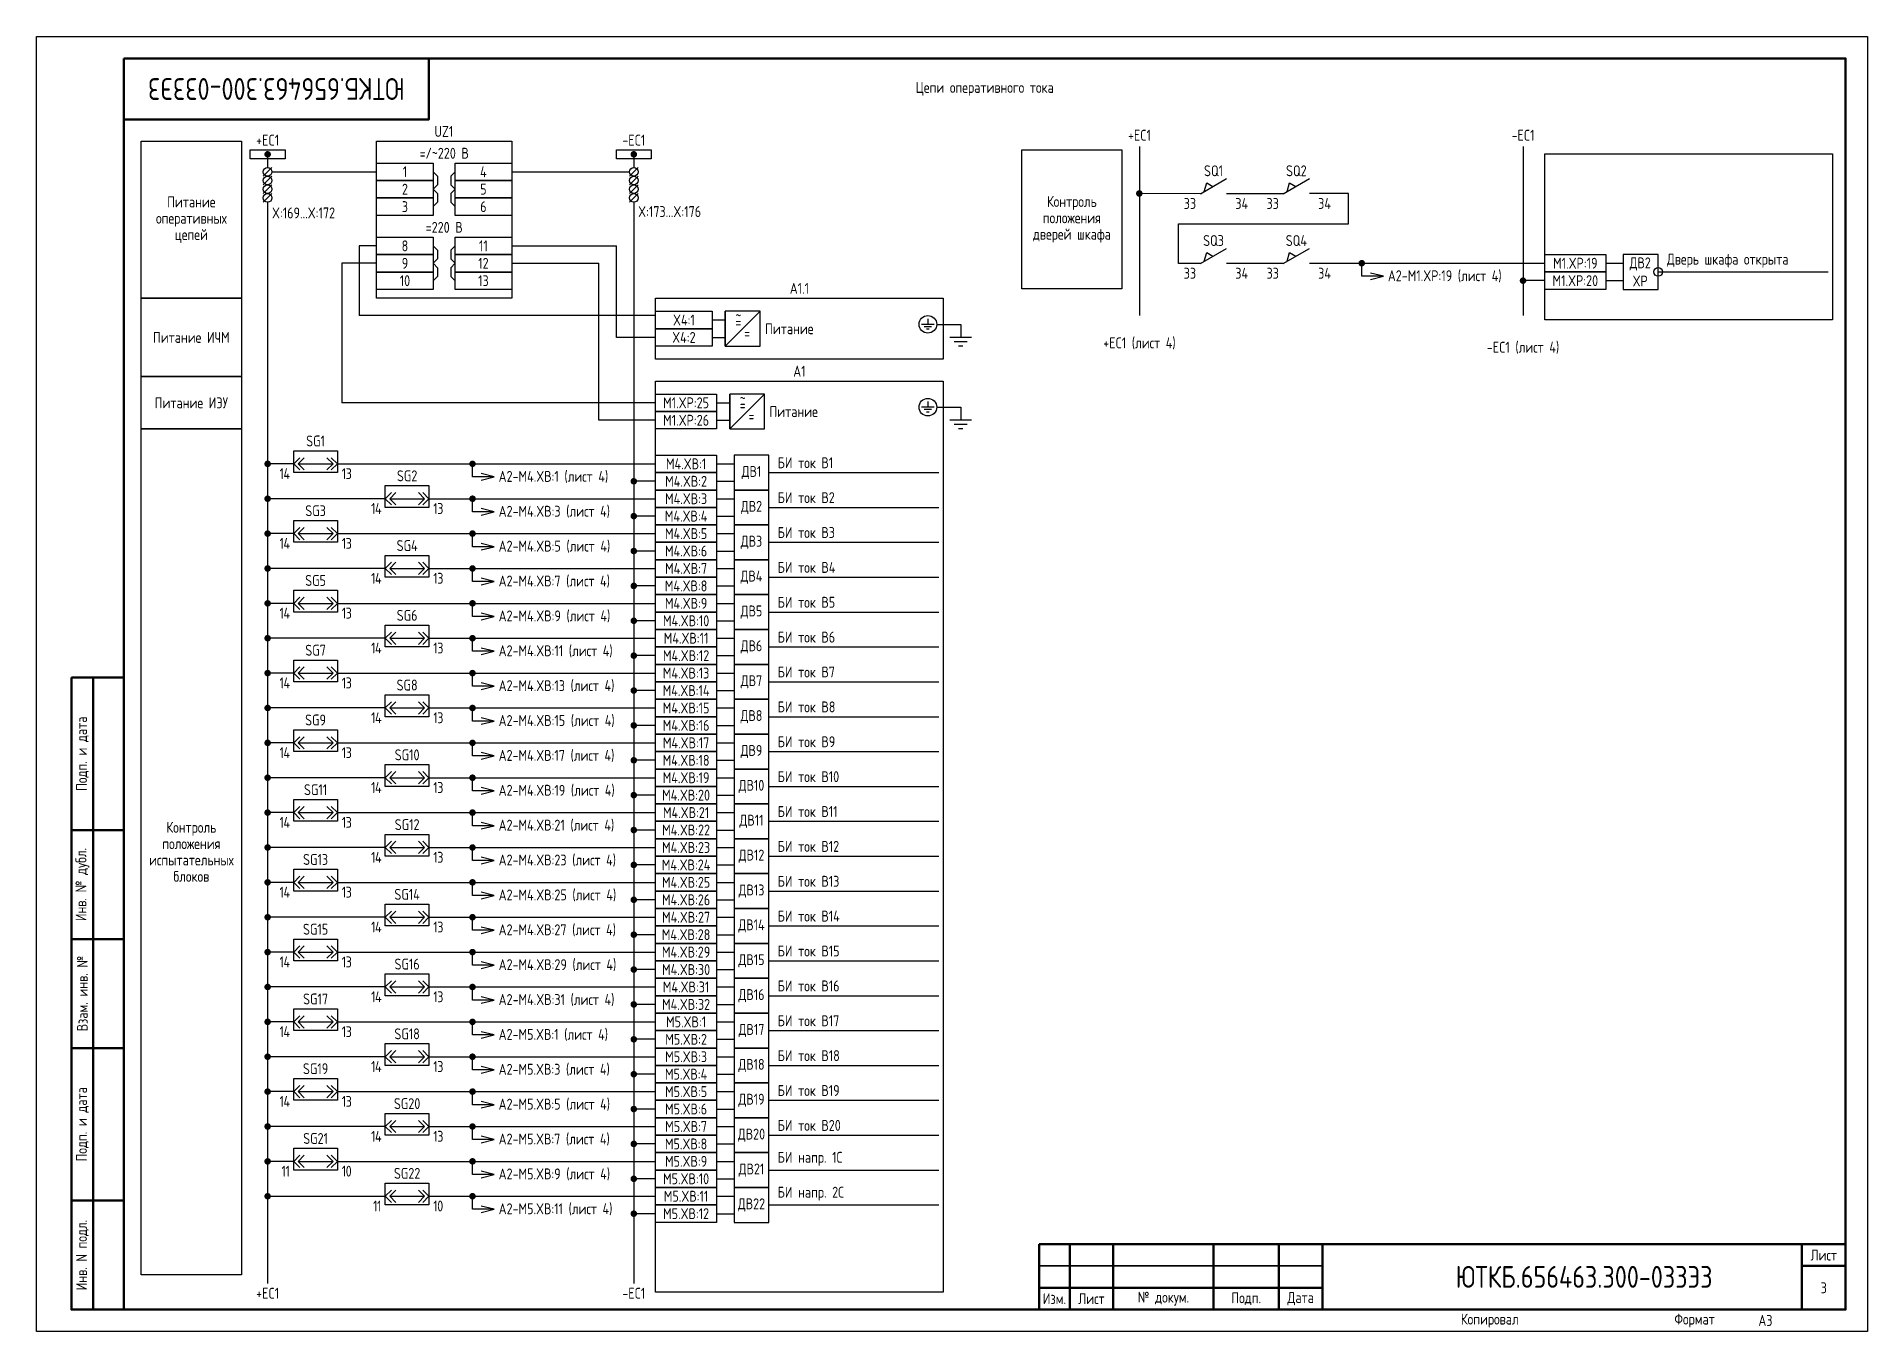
# Model space of a CAD drawing. Header units: millimetres. Extents: x -1050 to 7068, y 0 to 517.
# Drawn here: x 840.2 to 1260.2, y 0 to 297 of the extents above; entities that cross this region are included whole.
import ezdxf

# ---------------------------------------------------------------- set-up
doc = ezdxf.new("R2010")
doc.units = ezdxf.units.MM
doc.styles.add('Gost_type_A', font='GOST_A.TTF')

msp = doc.modelspace()

# ---------------------------------------------------------------- texts
at = {"insert": (895.19, 285), "char_height": 5, "width": 70, "attachment_point": 5, "rotation": 180, "style": 'Gost_type_A'}
msp.add_mtext('ЮТКБ.656463.300-033Э3', dxfattribs=at)
at = {"char_height": 2.5, "style": 'Gost_type_A'}
for s, insert, width, attachment_point, line_spacing_factor in [('Цепи оперативного тока', (1057.69, 285), 395, 5, 0.9), ('UZ1', (933.62, 274), 31, 8, 0.9), ('=/~220 В', (933.69, 269), 31, 8, 0.9), ('Контроль положения\\Pдверей шкафа', (1077.69, 255.09), 23, 5, 0.9), ('Питание оперативных цепей', (875.69, 255), 23, 5, 0.9), ('X:169...X:172', (894.19, 257.81), 16, 1, 0.9), ('X:173...X:176', (978.19, 258.12), 16, 1, 0.9), ('=220 В', (933.69, 252), 31, 8, 0.9), ('A2-M1.XP:19 (лист 4)', (1150.19, 242.02), 31, 4, 0.8), ('A1.1', (1015.19, 238), 66, 8, 0.9), ('Питание ИЧМ', (875.69, 228), 23, 5, 0.9), ('A1', (1015.19, 219), 66, 8, 0.9), ('Питание ИЭУ', (875.69, 213), 23, 5, 0.9), ('SG1', (904.19, 203), 10, 8, 0.9), ('{\\T0.9;14}', (898.19, 198), 5, 3, 0.9), ('{\\T0.9;13}', (910.19, 198), 5, 1, 0.9), ('SG2', (925.19, 195), 10, 8, 0.9), ('A2-M4.XВ:1 (лист 4)', (946.19, 196), 31, 4, 0.8), ('SG3', (904.19, 187), 10, 8, 0.9), ('SG3', (904.19, 187), 10, 8, 0.9), ('{\\T0.9;14}', (919.19, 190), 5, 3, 0.9), ('{\\T0.9;14}', (919.19, 190), 5, 3, 0.9), ('{\\T0.9;13}', (931.19, 190), 5, 1, 0.9), ('{\\T0.9;13}', (931.19, 190), 5, 1, 0.9), ('A2-M4.XВ:3 (лист 4)', (946.19, 188), 31, 4, 0.8), ('{\\T0.9;14}', (898.19, 182), 5, 3, 0.9), ('{\\T0.9;13}', (910.19, 182), 5, 1, 0.9), ('SG4', (925.19, 179), 10, 8, 0.9), ('A2-M4.XВ:5 (лист 4)', (946.19, 180), 31, 4, 0.8), ('SG5', (904.19, 171), 10, 8, 0.9), ('{\\T0.9;14}', (919.19, 174), 5, 3, 0.9), ('{\\T0.9;13}', (931.19, 174), 5, 1, 0.9), ('A2-M4.XВ:7 (лист 4)', (946.19, 172), 31, 4, 0.8), ('{\\T0.9;14}', (898.19, 166), 5, 3, 0.9), ('{\\T0.9;13}', (910.19, 166), 5, 1, 0.9), ('SG6', (925.19, 163), 10, 8, 0.9), ('A2-M4.XВ:9 (лист 4)', (946.19, 164), 31, 4, 0.8), ('SG7', (904.19, 155), 10, 8, 0.9), ('{\\T0.9;14}', (919.19, 158), 5, 3, 0.9), ('{\\T0.9;13}', (931.19, 158), 5, 1, 0.9), ('A2-M4.XВ:11 (лист 4)', (946.19, 156), 31, 4, 0.8), ('{\\T0.9;14}', (898.19, 150), 5, 3, 0.9), ('{\\T0.9;13}', (910.19, 150), 5, 1, 0.9), ('SG8', (925.19, 147), 10, 8, 0.9), ('A2-M4.XВ:13 (лист 4)', (946.19, 148), 31, 4, 0.8), ('SG9', (904.19, 139), 10, 8, 0.9), ('{\\T0.9;14}', (919.19, 142), 5, 3, 0.9), ('{\\T0.9;14}', (919.19, 142), 5, 3, 0.9), ('{\\T0.9;13}', (931.19, 142), 5, 1, 0.9), ('{\\T0.9;13}', (931.19, 142), 5, 1, 0.9), ('A2-M4.XВ:15 (лист 4)', (946.19, 140), 31, 4, 0.8), ('{\\T0.9;14}', (898.19, 134), 5, 3, 0.9), ('{\\T0.9;13}', (910.19, 134), 5, 1, 0.9), ('SG10', (925.19, 131), 10, 8, 0.9), ('A2-M4.XВ:17 (лист 4)', (946.19, 132), 31, 4, 0.8), ('{\\T0.9;14}', (919.19, 126), 5, 3, 0.9), ('{\\T0.9;13}', (931.19, 126), 5, 1, 0.9), ('SG11', (904.19, 123), 10, 8, 0.9), ('A2-M4.XВ:19 (лист 4)', (946.19, 124), 31, 4, 0.8), ('{\\T0.9;14}', (898.19, 118), 5, 3, 0.9), ('{\\T0.9;13}', (910.19, 118), 5, 1, 0.9), ('A2-M4.XВ:21 (лист 4)', (946.19, 116), 31, 4, 0.8), ('Контроль положения\\Pиспытательных блоков', (875.69, 110), 23, 5, 0.9), ('SG12', (925.19, 115), 10, 8, 0.9), ('SG13', (904.19, 107), 10, 8, 0.9), ('{\\T0.9;14}', (919.19, 110), 5, 3, 0.9), ('{\\T0.9;13}', (931.19, 110), 5, 1, 0.9), ('A2-M4.XВ:23 (лист 4)', (946.19, 108), 31, 4, 0.8), ('{\\T0.9;14}', (898.19, 102), 5, 3, 0.9), ('{\\T0.9;13}', (910.19, 102), 5, 1, 0.9), ('SG14', (925.19, 99), 10, 8, 0.9), ('A2-M4.XВ:25 (лист 4)', (946.19, 100), 31, 4, 0.8), ('SG15', (904.19, 91), 10, 8, 0.9), ('{\\T0.9;14}', (919.19, 94), 5, 3, 0.9), ('{\\T0.9;14}', (919.19, 94), 5, 3, 0.9), ('{\\T0.9;13}', (931.19, 94), 5, 1, 0.9), ('{\\T0.9;13}', (931.19, 94), 5, 1, 0.9), ('A2-M4.XВ:27 (лист 4)', (946.19, 92), 31, 4, 0.8), ('{\\T0.9;14}', (898.19, 86), 5, 3, 0.9), ('{\\T0.9;13}', (910.19, 86), 5, 1, 0.9), ('SG16', (925.19, 83), 10, 8, 0.9), ('A2-M4.XВ:29 (лист 4)', (946.19, 84), 31, 4, 0.8), ('SG17', (904.19, 75), 10, 8, 0.9), ('{\\T0.9;14}', (919.19, 78), 5, 3, 0.9), ('{\\T0.9;13}', (931.19, 78), 5, 1, 0.9), ('A2-M4.XВ:31 (лист 4)', (946.19, 76), 31, 4, 0.8), ('{\\T0.9;14}', (898.19, 70), 5, 3, 0.9), ('{\\T0.9;13}', (910.19, 70), 5, 1, 0.9), ('SG18', (925.19, 67), 10, 8, 0.9), ('A2-M5.XВ:1 (лист 4)', (946.19, 68), 31, 4, 0.8), ('SG19', (904.19, 59), 10, 8, 0.9), ('{\\T0.9;14}', (919.19, 62), 5, 3, 0.9), ('{\\T0.9;13}', (931.19, 62), 5, 1, 0.9), ('A2-M5.XВ:3 (лист 4)', (946.19, 60), 31, 4, 0.8), ('{\\T0.9;14}', (898.19, 54), 5, 3, 0.9), ('{\\T0.9;13}', (910.19, 54), 5, 1, 0.9), ('SG20', (925.19, 51), 10, 8, 0.9), ('A2-M5.XВ:5 (лист 4)', (946.19, 52), 31, 4, 0.8), ('SG21', (904.19, 43), 10, 8, 0.9), ('{\\T0.9;14}', (919.19, 46), 5, 3, 0.9), ('{\\T0.9;13}', (931.19, 46), 5, 1, 0.9), ('A2-M5.XВ:7 (лист 4)', (946.19, 44), 31, 4, 0.8), ('{\\T0.9;11}', (898.19, 38), 5, 3, 0.9), ('{\\T0.9;10}', (910.19, 38), 5, 1, 0.9), ('SG22', (925.19, 35), 10, 8, 0.9), ('A2-M5.XВ:9 (лист 4)', (946.19, 36), 31, 4, 0.8), ('{\\T0.9;11}', (919.19, 30), 5, 3, 0.9), ('{\\T0.9;10}', (931.19, 30), 5, 1, 0.9), ('A2-M5.XВ:11 (лист 4)', (946.19, 28), 31, 4, 0.8)]:
    msp.add_mtext(s, dxfattribs=dict(at, insert=insert, width=width, attachment_point=attachment_point, line_spacing_factor=line_spacing_factor))
at = {"style": 'Gost_type_A'}
for s, insert, char_height, width, attachment_point in [('+EC1', (893.19, 272), 2.5, 10, 8), ('-EC1', (977.19, 272), 2.5, 10, 8), ('+EC1 ', (1093.19, 273.13), 2.5, 20, 8), ('-EC1 ', (1181.19, 273.13), 2.5, 20, 8), ('1', (924.69, 266), 2.5, 13, 5), ('4', (942.69, 266), 2.5, 13, 5), ('SQ1', (1110.19, 264.97), 2.5, 10, 8), ('SQ2', (1129.19, 264.97), 2.5, 10, 8), ('2', (924.69, 262), 2.5, 13, 5), ('5', (942.69, 262), 2.5, 13, 5), ('3', (924.69, 258), 2.5, 13, 5), ('6', (942.69, 258), 2.5, 13, 5), ('33', (1106.19, 259.97), 2.5, 6, 3), ('34', (1115.19, 259.97), 2.5, 6, 1), ('33', (1125.19, 259.97), 2.5, 6, 3), ('34', (1134.19, 259.97), 2.5, 6, 1), ('8', (924.69, 249), 2.5, 13, 5), ('11', (942.69, 249), 2.5, 13, 5), ('SQ3', (1110.19, 248.97), 2.5, 10, 8), ('SQ4', (1129.19, 248.97), 2.5, 10, 8), ('9', (924.69, 245), 2.5, 13, 5), ('12', (942.69, 245), 2.5, 13, 5), ('33', (1106.19, 243.97), 2.5, 6, 3), ('34', (1115.19, 243.97), 2.5, 6, 1), ('33', (1125.19, 243.97), 2.5, 6, 3), ('34', (1134.19, 243.97), 2.5, 6, 1), ('M1.XP:19', (1193.19, 245.02), 2.5, 14, 5), ('ДВ2 XP', (1208.07, 243.02), 2.5, 7.7588, 5), ('Дверь шкафа открыта', (1214.19, 244.02), 2.5, 37, 7), ('10', (924.69, 241), 2.5, 13, 5), ('13', (942.69, 241), 2.5, 13, 5), ('M1.XP:20', (1193.19, 241.02), 2.5, 14, 5), ('X4:1', (988.69, 232), 2.5, 13, 5), ('~', (1001.19, 233.03), 2.5, 2.7, 5), ('=', (1001.19, 231.53), 2.5, 6, 5), ('Питание', (1012.86, 229.99), 2.5, 11.3452, 5), ('X4:2', (988.69, 228), 2.5, 13, 5), ('=', (1003.19, 229), 2.5, 6, 5), ('+EC1 (лист 4)', (1093.19, 228), 2.5, 20, 2), ('-EC1 (лист 4)', (1181.19, 227), 2.5, 20, 2), ('M1.XP:25', (989.19, 213), 2.5, 13.9956, 5), ('~', (1002.19, 214.03), 2.5, 2.7, 5), ('M1.XP:26', (989.19, 209), 2.5, 13.9956, 5), ('=', (1002.19, 212.53), 2.5, 6, 5), ('=', (1004.19, 210), 2.5, 6, 5), ('Питание', (1013.86, 210.99), 2.5, 11.3452, 5), ('M4.XВ:1', (989.19, 199), 2.5, 14, 5), ('ДВ1', (1004.19, 197), 2.5, 7.9998, 5), ('БИ ток В1', (1010.19, 198), 2.5, 27.8465, 7), ('M4.XВ:2', (989.19, 195), 2.5, 14, 5), ('M4.XВ:3', (989.19, 191), 2.5, 14, 5), ('ДВ2', (1004.19, 189), 2.5, 7.9998, 5), ('БИ ток В2', (1010.19, 190), 2.5, 27.8465, 7), ('M4.XВ:4', (989.19, 187), 2.5, 14, 5), ('M4.XВ:5', (989.19, 183), 2.5, 14, 5), ('ДВ3', (1004.19, 181), 2.5, 7.9998, 5), ('БИ ток В3', (1010.19, 182), 2.5, 31.722, 7), ('M4.XВ:6', (989.19, 179), 2.5, 14, 5), ('БИ ток В4', (1010.19, 174), 2.5, 35.3442, 7), ('M4.XВ:8', (989.19, 171), 2.5, 14, 5), ('M4.XВ:7', (989.19, 175), 2.5, 14, 5), ('ДВ4', (1004.19, 173), 2.5, 7.9998, 5), ('M4.XВ:9', (989.19, 167), 2.5, 14, 5), ('БИ ток В5', (1010.19, 166), 2.5, 33.6483, 7), ('M4.XВ:10', (989.19, 163), 2.5, 14, 5), ('ДВ5', (1004.19, 165), 2.5, 7.9998, 5), ('M4.XВ:11', (989.19, 159), 2.5, 14, 5), ('БИ ток В6', (1010.19, 158), 2.5, 33.6483, 7), ('M4.XВ:12', (989.19, 155), 2.5, 14, 5), ('ДВ6', (1004.19, 157), 2.5, 7.9998, 5), ('M4.XВ:13', (989.19, 151), 2.5, 14, 5), ('БИ ток В7', (1010.19, 150), 2.5, 27.8465, 7), ('M4.XВ:14', (989.19, 147), 2.5, 14, 5), ('ДВ7', (1004.19, 149), 2.5, 7.9998, 5), ('M4.XВ:15', (989.19, 143), 2.5, 14, 5), ('БИ ток В8', (1010.19, 142), 2.5, 27.8465, 7), ('M4.XВ:16', (989.19, 139), 2.5, 14, 5), ('ДВ8', (1004.19, 141), 2.5, 7.9998, 5), ('M4.XВ:17', (989.19, 135), 2.5, 14, 5), ('ДВ9', (1004.19, 133), 2.5, 7.9998, 5), ('БИ ток В9', (1010.19, 134), 2.5, 27.8465, 7), ('M4.XВ:18', (989.19, 131), 2.5, 14, 5), ('M4.XВ:19', (989.19, 127), 2.5, 14, 5), ('ДВ10', (1004.19, 125), 2.5, 7.9998, 5), ('БИ ток В10', (1010.19, 126), 2.5, 27.8465, 7), ('M4.XВ:20', (989.19, 123), 2.5, 14, 5), ('M4.XВ:21', (989.19, 119), 2.5, 14, 5), ('ДВ11', (1004.19, 117), 2.5, 7.9998, 5), ('БИ ток В11', (1010.19, 118), 2.5, 27.8465, 7), ('M4.XВ:22', (989.19, 115), 2.5, 14, 5), ('M4.XВ:23', (989.19, 111), 2.5, 14, 5), ('ДВ12', (1004.19, 109), 2.5, 7.9998, 5), ('БИ ток В12', (1010.19, 110), 2.5, 27.8465, 7), ('M4.XВ:24', (989.19, 107), 2.5, 14, 5), ('M4.XВ:25', (989.19, 103), 2.5, 14, 5), ('ДВ13', (1004.19, 101), 2.5, 7.9998, 5), ('БИ ток В13', (1010.19, 102), 2.5, 27.8465, 7), ('M4.XВ:26', (989.19, 99), 2.5, 14, 5), ('M4.XВ:27', (989.19, 95), 2.5, 14, 5), ('ДВ14', (1004.19, 93), 2.5, 7.9998, 5), ('БИ ток В14', (1010.19, 94), 2.5, 27.8465, 7), ('M4.XВ:28', (989.19, 91), 2.5, 14, 5), ('M4.XВ:29', (989.19, 87), 2.5, 14, 5), ('БИ ток В15', (1010.19, 86), 2.5, 27.8465, 7), ('M4.XВ:30', (989.19, 83), 2.5, 14, 5), ('ДВ15', (1004.19, 85), 2.5, 7.9998, 5), ('M4.XВ:31', (989.19, 79), 2.5, 14, 5), ('БИ ток В16', (1010.19, 78), 2.5, 27.8465, 7), ('M4.XВ:32', (989.19, 75), 2.5, 14, 5), ('ДВ16', (1004.19, 77), 2.5, 7.9998, 5), ('M5.XВ:1', (989.19, 71), 2.5, 14, 5), ('БИ ток В17', (1010.19, 70), 2.5, 27.8465, 7), ('M5.XВ:2', (989.19, 67), 2.5, 14, 5), ('ДВ17', (1004.19, 69), 2.5, 7.9998, 5), ('M5.XВ:3', (989.19, 63), 2.5, 14, 5), ('БИ ток В18', (1010.19, 62), 2.5, 27.8465, 7), ('M5.XВ:4', (989.19, 59), 2.5, 14, 5), ('ДВ18', (1004.19, 61), 2.5, 7.9998, 5), ('M5.XВ:5', (989.19, 55), 2.5, 14, 5), ('БИ ток В19', (1010.19, 54), 2.5, 31.722, 7), ('M5.XВ:6', (989.19, 51), 2.5, 14, 5), ('ДВ19', (1004.19, 53), 2.5, 7.9998, 5), ('M5.XВ:7', (989.19, 47), 2.5, 14, 5), ('ДВ20', (1004.19, 45), 2.5, 7.9998, 5), ('БИ ток В20', (1010.19, 46), 2.5, 35.3442, 7), ('M5.XВ:8', (989.19, 43), 2.5, 14, 5), ('M5.XВ:9', (989.19, 39), 2.5, 14, 5), ('ДВ21', (1004.19, 37), 2.5, 7.9998, 5), ('БИ напр. 1С', (1010.19, 38), 2.5, 33.6483, 7), ('M5.XВ:10', (989.19, 35), 2.5, 14, 5), ('M5.XВ:11', (989.19, 31), 2.5, 14, 5), ('ДВ22', (1004.19, 29), 2.5, 7.9998, 5), ('БИ напр. 2С', (1010.19, 30), 2.5, 33.6483, 7), ('M5.XВ:12', (989.19, 27), 2.5, 14, 5), ('ЮТКБ.656463.300-033Э3', (1195.19, 12.5), 5, 120, 5), ('+EC1', (893.19, 10), 2.5, 20, 2), ('-EC1', (977.19, 10), 2.5, 20, 2), ('3', (1250.19, 10), 2.5, 10, 5), ('A3', (1235.19, 2.5), 2.5, 20, 4)]:
    msp.add_mtext(s, dxfattribs=dict(at, insert=insert, char_height=char_height, width=width, attachment_point=attachment_point))

# ---------------------------------------------------------------- blocks, each defined once
blk = doc.blocks.new('Штамп угловой верхний')
at = {"lineweight": 50}
blk.add_lwpolyline([(0, 0), (70, 0), (70, -14), (0, -14)], close=True, dxfattribs=at)
blk = doc.blocks.new('Формат_А3')
blk.add_lwpolyline([(-420, 297), (0, 297), (0, 0), (-420, 0)], close=True)
at = {"lineweight": 50}
blk.add_lwpolyline([(-400, 292), (-5, 292), (-5, 5), (-400, 5)], close=True, dxfattribs=at)
blk = doc.blocks.new('Штамп левый нижний')
at = {"lineweight": 50}
for points in [[(-12, 145), (-7, 145), (-7, 110), (-12, 110)], [(-7, 145), (0, 145), (0, 110), (-7, 110)], [(-12, 110), (-7, 110), (-7, 85), (-12, 85)], [(-7, 110), (0, 110), (0, 85), (-7, 85)], [(-12, 85), (-7, 85), (-7, 60), (-12, 60)], [(-7, 85), (0, 85), (0, 60), (-7, 60)], [(-12, 60), (-7, 60), (-7, 25), (-12, 25)], [(-7, 60), (0, 60), (0, 25), (-7, 25)], [(-12, 25), (-7, 25), (-7, 0), (-12, 0)], [(-7, 25), (0, 25), (0, 0), (-7, 0)]]:
    blk.add_lwpolyline(points, close=True, dxfattribs=at)
at = {"char_height": 2.5, "attachment_point": 5, "rotation": 90, "style": 'Gost_type_A'}
for s, insert, width in [('Подп. и дата', (-9.5, 127.5), 35), ('Инв. № дубл.', (-9.5, 97.5), 25), ('Взам. инв. №', (-9.5, 72.5), 25), ('Подп. и дата', (-9.5, 42.5), 35), ('Инв. N подл.', (-9.5, 12.5), 25)]:
    blk.add_mtext(s, dxfattribs=dict(at, insert=insert, width=width))
blk = doc.blocks.new('Штамп малый нижний')
at = {"lineweight": 50}
for points in [[(-185, 15), (-178, 15), (-178, 5), (-185, 5)], [(-178, 15), (-168, 15), (-168, 5), (-178, 5)], [(-168, 15), (-145, 15), (-145, 5), (-168, 5)], [(-145, 15), (-130, 15), (-130, 5), (-145, 5)], [(-130, 15), (-120, 15), (-120, 5), (-130, 5)], [(-120, 15), (-10, 15), (-10, 0), (-120, 0)], [(-10, 15), (0, 15), (0, 10), (-10, 10)], [(-10, 10), (0, 10), (0, 0), (-10, 0)], [(-185, 5), (-178, 5), (-178, 0), (-185, 0)], [(-178, 5), (-168, 5), (-168, 0), (-178, 0)], [(-168, 5), (-145, 5), (-145, 0), (-168, 0)], [(-145, 5), (-130, 5), (-130, 0), (-145, 0)], [(-130, 5), (-120, 5), (-120, 0), (-130, 0)]]:
    blk.add_lwpolyline(points, close=True, dxfattribs=at)
for points in [[(-185, 15), (-178, 15), (-178, 10), (-185, 10)], [(-178, 15), (-168, 15), (-168, 10), (-178, 10)], [(-168, 15), (-145, 15), (-145, 10), (-168, 10)], [(-145, 15), (-130, 15), (-130, 10), (-145, 10)], [(-130, 15), (-120, 15), (-120, 10), (-130, 10)], [(-185, 10), (-178, 10), (-178, 5), (-185, 5)], [(-178, 10), (-168, 10), (-168, 5), (-178, 5)], [(-168, 10), (-145, 10), (-145, 5), (-168, 5)], [(-145, 10), (-130, 10), (-130, 5), (-145, 5)], [(-130, 10), (-120, 10), (-120, 5), (-130, 5)]]:
    blk.add_lwpolyline(points, close=True)
at = {"char_height": 2.5, "style": 'Gost_type_A'}
for s, insert, width, attachment_point in [('Лист', (-5, 12.5), 10, 5), ('Изм.', (-181.5, 2.5), 7, 5), ('Лист', (-173, 2.5), 10, 5), ('№ докум.', (-156.5, 2.5), 23, 5), ('Подп.', (-137.5, 2.5), 15, 5), ('Дата', (-125, 2.5), 10, 5), ('Копировал', (-75, -2.53), 13.1202, 6), ('Формат', (-30, -2.53), 13.1202, 6)]:
    blk.add_mtext(s, dxfattribs=dict(at, insert=insert, width=width, attachment_point=attachment_point))
blk = doc.blocks.new('POINT')
at = {"const_width": 0.75}
blk.add_lwpolyline([(-0.375, 0, 1), (0.375, 0, 1)], format="xyb", close=True, dxfattribs=at)
blk = doc.blocks.new('Шинка')
blk.add_lwpolyline([(-4, 1), (4, 1), (4, -1), (-4, -1)], close=True)
blk.add_blockref('POINT', (0, 0))
blk = doc.blocks.new('БИ_разъем')
for p, q in [((0, 0), (1.41, 1.41)), ((0, 0), (1.41, 1.41)), ((0, 0), (1.41, -1.41)), ((0, 0), (1.41, -1.41)), ((1, 0), (2.41, 1.41)), ((1, 0), (2.41, -1.41)), ((1, 0), (9, 0)), ((9, 0), (7.59, 1.41)), ((9, 0), (7.59, -1.41)), ((10, 0), (8.59, 1.41)), ((10, 0), (8.59, 1.41)), ((10, 0), (8.59, -1.41)), ((10, 0), (8.59, -1.41))]:
    blk.add_line(p, q)

# ---------------------------------------------------------------- linework, layer by layer
for p, q in [((893.19, 270), (893.19, 267)), ((977.19, 270), (977.19, 267)), ((1093.19, 271.77), (1093.19, 233)), ((1181.19, 271.77), (1181.19, 233)), ((894.19, 267), (892.19, 265)), ((894.19, 265), (892.19, 263)), ((894.2, 266), (918.19, 266)), ((949.19, 266), (976.19, 266)), ((978.19, 267), (976.19, 265)), ((978.19, 265), (976.19, 263)), ((894.19, 263), (892.19, 261)), ((894.19, 261), (892.19, 259)), ((978.19, 263), (976.19, 261)), ((978.19, 261), (976.19, 259)), ((1107.19, 260.97), (1093.16, 261.02)), ((1107.19, 260.97), (1113.19, 264.43)), ((1108.06, 261.47), (1108.62, 263.45)), ((1108.62, 263.45), (1110.06, 262.63)), ((1126.19, 260.97), (1113.19, 260.97)), ((1126.19, 260.97), (1132.19, 264.43)), ((1127.06, 261.47), (1127.62, 263.45)), ((1127.62, 263.45), (1129.06, 262.63)), ((1141.19, 261.02), (1132.19, 261.02)), ((1141.19, 254.02), (1141.19, 261.02)), ((893.19, 259), (893.19, 11)), ((977.19, 259), (977.19, 11)), ((1102.19, 244.97), (1102.19, 254.02)), ((1102.19, 254.02), (1141.19, 254.02)), ((918.19, 249), (914.19, 249)), ((914.19, 249), (914.19, 233)), ((949.19, 249), (973.19, 249)), ((973.19, 228), (973.19, 249)), ((1107.19, 244.97), (1113.19, 248.43)), ((1126.19, 244.97), (1132.19, 248.43)), ((910.19, 245), (910.19, 213)), ((918.19, 245), (910.19, 245)), ((949.19, 245), (969.19, 245)), ((969.19, 209), (969.19, 245)), ((1107.19, 244.97), (1102.19, 244.97)), ((1108.06, 245.47), (1108.62, 247.45)), ((1108.62, 247.45), (1110.06, 246.63)), ((1126.19, 244.97), (1113.19, 244.97)), ((1127.06, 245.47), (1127.62, 247.45)), ((1127.62, 247.45), (1129.06, 246.63)), ((1132.19, 245.02), (1186.19, 245.02)), ((1144.19, 242.02), (1144.19, 245.02)), ((1200.19, 245.02), (1204.19, 245.02)), ((1149.19, 242.02), (1144.19, 242.02)), ((1186.19, 241.02), (1181.19, 241.02)), ((1200.19, 241.02), (1204.19, 241.02)), ((1212.19, 243.02), (1251.19, 243.02)), ((982.19, 233), (914.19, 233)), ((998.19, 226), (998.19, 234)), ((998.19, 226), (1006.19, 234)), ((982.19, 228), (973.19, 228)), ((1046.68, 231), (1052.19, 231)), ((999.19, 207), (999.19, 215)), ((999.19, 207), (1007.19, 215)), ((982.19, 213), (910.19, 213)), ((1046.68, 212), (1052.19, 212)), ((982.19, 209), (969.19, 209)), ((899.19, 199), (893.19, 199)), ((909.19, 199), (982.19, 199)), ((940.19, 196), (940.19, 199)), ((996.19, 199), (1000.19, 199)), ((945.19, 196), (940.19, 196)), ((982.19, 195), (977.19, 195)), ((996.19, 195), (1000.19, 195)), ((1008.19, 197), (1047.19, 197)), ((920.19, 191), (893.19, 191)), ((930.19, 191), (982.19, 191)), ((940.19, 188), (940.19, 191)), ((996.19, 191), (1000.19, 191)), ((945.19, 188), (940.19, 188)), ((982.19, 187), (977.19, 187)), ((996.19, 187), (1000.19, 187)), ((1008.19, 189), (1047.19, 189)), ((899.19, 183), (893.19, 183)), ((909.19, 183), (982.19, 183)), ((940.19, 180), (940.19, 183)), ((996.19, 183), (1000.19, 183)), ((1008.19, 181), (1047.19, 181)), ((945.19, 180), (940.19, 180)), ((982.19, 179), (977.19, 179)), ((996.19, 179), (1000.19, 179)), ((920.19, 175), (893.19, 175)), ((930.19, 175), (982.19, 175)), ((940.19, 172), (940.19, 175)), ((996.19, 175), (1000.19, 175)), ((1008.19, 173), (1047.19, 173)), ((945.19, 172), (940.19, 172)), ((982.19, 171), (977.19, 171)), ((996.19, 171), (1000.19, 171)), ((899.19, 167), (893.19, 167)), ((909.19, 167), (982.19, 167)), ((940.19, 164), (940.19, 167)), ((945.19, 164), (940.19, 164)), ((996.19, 167), (1000.19, 167)), ((1008.19, 165), (1047.19, 165)), ((982.19, 163), (977.19, 163)), ((996.19, 163), (1000.19, 163)), ((920.19, 159), (893.19, 159)), ((930.19, 159), (982.19, 159)), ((940.19, 156), (940.19, 159)), ((945.19, 156), (940.19, 156)), ((996.19, 159), (1000.19, 159)), ((1008.19, 157), (1047.19, 157)), ((982.19, 155), (977.19, 155)), ((996.19, 155), (1000.19, 155)), ((899.19, 151), (893.19, 151)), ((909.19, 151), (982.19, 151)), ((940.19, 148), (940.19, 151)), ((945.19, 148), (940.19, 148)), ((996.19, 151), (1000.19, 151)), ((1008.19, 149), (1047.19, 149)), ((920.19, 143), (893.19, 143)), ((930.19, 143), (982.19, 143)), ((940.19, 140), (940.19, 143)), ((982.19, 147), (977.19, 147)), ((996.19, 147), (1000.19, 147)), ((996.19, 143), (1000.19, 143)), ((945.19, 140), (940.19, 140)), ((982.19, 139), (977.19, 139)), ((996.19, 139), (1000.19, 139)), ((1008.19, 141), (1047.19, 141)), ((899.19, 135), (893.19, 135)), ((909.19, 135), (982.19, 135)), ((940.19, 132), (940.19, 135)), ((996.19, 135), (1000.19, 135)), ((945.19, 132), (940.19, 132)), ((982.19, 131), (977.19, 131)), ((996.19, 131), (1000.19, 131)), ((1008.19, 133), (1047.19, 133)), ((920.19, 127), (893.19, 127)), ((930.19, 127), (982.19, 127)), ((940.19, 124), (940.19, 127)), ((996.19, 127), (1000.19, 127)), ((945.19, 124), (940.19, 124)), ((982.19, 123), (977.19, 123)), ((996.19, 123), (1000.19, 123)), ((1008.19, 125), (1047.19, 125)), ((899.19, 119), (893.19, 119)), ((909.19, 119), (982.19, 119)), ((940.19, 116), (940.19, 119)), ((996.19, 119), (1000.19, 119)), ((945.19, 116), (940.19, 116)), ((982.19, 115), (977.19, 115)), ((996.19, 115), (1000.19, 115)), ((1008.19, 117), (1047.19, 117)), ((920.19, 111), (893.19, 111)), ((930.19, 111), (982.19, 111)), ((940.19, 108), (940.19, 111)), ((996.19, 111), (1000.19, 111)), ((945.19, 108), (940.19, 108)), ((982.19, 107), (977.19, 107)), ((996.19, 107), (1000.19, 107)), ((1008.19, 109), (1047.19, 109)), ((899.19, 103), (893.19, 103)), ((909.19, 103), (982.19, 103)), ((940.19, 100), (940.19, 103)), ((996.19, 103), (1000.19, 103)), ((1008.19, 101), (1047.19, 101)), ((945.19, 100), (940.19, 100)), ((982.19, 99), (977.19, 99)), ((996.19, 99), (1000.19, 99)), ((920.19, 95), (893.19, 95)), ((930.19, 95), (982.19, 95)), ((940.19, 92), (940.19, 95)), ((996.19, 95), (1000.19, 95)), ((1008.19, 93), (1047.19, 93)), ((945.19, 92), (940.19, 92)), ((982.19, 91), (977.19, 91)), ((996.19, 91), (1000.19, 91)), ((899.19, 87), (893.19, 87)), ((909.19, 87), (982.19, 87)), ((940.19, 84), (940.19, 87)), ((996.19, 87), (1000.19, 87)), ((1008.19, 85), (1047.19, 85)), ((945.19, 84), (940.19, 84)), ((982.19, 83), (977.19, 83)), ((996.19, 83), (1000.19, 83)), ((920.19, 79), (893.19, 79)), ((930.19, 79), (982.19, 79)), ((940.19, 76), (940.19, 79)), ((945.19, 76), (940.19, 76)), ((996.19, 79), (1000.19, 79)), ((1008.19, 77), (1047.19, 77)), ((982.19, 75), (977.19, 75)), ((996.19, 75), (1000.19, 75)), ((899.19, 71), (893.19, 71)), ((909.19, 71), (982.19, 71)), ((940.19, 68), (940.19, 71)), ((945.19, 68), (940.19, 68)), ((996.19, 71), (1000.19, 71)), ((1008.19, 69), (1047.19, 69)), ((982.19, 67), (977.19, 67)), ((996.19, 67), (1000.19, 67)), ((920.19, 63), (893.19, 63)), ((930.19, 63), (982.19, 63)), ((940.19, 60), (940.19, 63)), ((945.19, 60), (940.19, 60)), ((982.19, 59), (977.19, 59)), ((996.19, 63), (1000.19, 63)), ((996.19, 59), (1000.19, 59)), ((1008.19, 61), (1047.19, 61)), ((899.19, 55), (893.19, 55)), ((909.19, 55), (982.19, 55)), ((940.19, 52), (940.19, 55)), ((996.19, 55), (1000.19, 55)), ((945.19, 52), (940.19, 52)), ((982.19, 51), (977.19, 51)), ((996.19, 51), (1000.19, 51)), ((1008.19, 53), (1047.19, 53)), ((920.19, 47), (893.19, 47)), ((930.19, 47), (982.19, 47)), ((940.19, 44), (940.19, 47)), ((996.19, 47), (1000.19, 47)), ((945.19, 44), (940.19, 44)), ((982.19, 43), (977.19, 43)), ((996.19, 43), (1000.19, 43)), ((1008.19, 45), (1047.19, 45)), ((899.19, 39), (893.19, 39)), ((909.19, 39), (982.19, 39)), ((940.19, 36), (940.19, 39)), ((996.19, 39), (1000.19, 39)), ((945.19, 36), (940.19, 36)), ((982.19, 35), (977.19, 35)), ((996.19, 35), (1000.19, 35)), ((1008.19, 37), (1047.19, 37)), ((893.19, 31), (920.19, 31)), ((930.19, 31), (982.19, 31)), ((940.19, 28), (940.19, 31)), ((996.19, 31), (1000.19, 31)), ((945.19, 28), (940.19, 28)), ((982.19, 27), (977.19, 27)), ((996.19, 27), (1000.19, 27)), ((1008.19, 29), (1047.19, 29))]:
    msp.add_line(p, q)
at = {"ltscale": 4}
for p, q in [((995.19, 232), (998.19, 232)), ((995.19, 228), (998.19, 228)), ((996.19, 213), (999.19, 213)), ((996.19, 209), (999.19, 209))]:
    msp.add_line(p, q, dxfattribs=at)
at = {"ltscale": 4.32}
for p, q in [((1044.66, 232.28), (1044.66, 231)), ((1046.08, 231), (1043.23, 231)), ((1045.51, 230.43), (1043.8, 230.43)), ((1044.94, 229.86), (1044.37, 229.86)), ((1054.69, 228), (1049.69, 228)), ((1053.69, 227), (1050.69, 227)), ((1052.19, 231), (1052.19, 228)), ((1052.69, 226), (1051.69, 226)), ((1046.08, 212), (1043.23, 212)), ((1045.51, 211.43), (1043.8, 211.43)), ((1044.94, 210.86), (1044.37, 210.86)), ((1044.66, 213.28), (1044.66, 212)), ((1052.19, 212), (1052.19, 209)), ((1054.69, 209), (1049.69, 209)), ((1053.69, 208), (1050.69, 208)), ((1052.69, 207), (1051.69, 207))]:
    msp.add_line(p, q, dxfattribs=at)
for points in [[(887.19, 237), (864.19, 237), (864.19, 273), (887.19, 273)], [(918.19, 273), (949.19, 273), (949.19, 237), (918.19, 237)], [(1089.19, 239.17), (1066.19, 239.17), (1066.19, 271), (1089.19, 271)], [(1186.19, 270.14), (1252.19, 270.14), (1252.19, 232), (1186.19, 232)], [(918.19, 268), (931.19, 268), (931.19, 264), (918.19, 264)], [(936.19, 268), (949.19, 268), (949.19, 264), (936.19, 264)], [(918.19, 264), (931.19, 264), (931.19, 260), (918.19, 260)], [(936.19, 264), (949.19, 264), (949.19, 260), (936.19, 260)], [(918.19, 260), (931.19, 260), (931.19, 256), (918.19, 256)], [(936.19, 260), (949.19, 260), (949.19, 256), (936.19, 256)], [(918.19, 251), (931.19, 251), (931.19, 247), (918.19, 247)], [(936.19, 251), (949.19, 251), (949.19, 247), (936.19, 247)], [(918.19, 247), (931.19, 247), (931.19, 243), (918.19, 243)], [(936.19, 247), (949.19, 247), (949.19, 243), (936.19, 243)], [(1186.19, 247.02), (1200.19, 247.02), (1200.19, 243.02), (1186.19, 243.02)], [(918.19, 243), (931.19, 243), (931.19, 239), (918.19, 239)], [(936.19, 243), (949.19, 243), (949.19, 239), (936.19, 239)], [(1186.19, 243.02), (1200.19, 243.02), (1200.19, 239.02), (1186.19, 239.02)], [(887.19, 219), (864.19, 219), (864.19, 237), (887.19, 237)], [(982.19, 237), (1048.19, 237), (1048.19, 223), (982.19, 223)], [(982.19, 234), (995.19, 234), (995.19, 230), (982.19, 230)], [(982.19, 230), (995.19, 230), (995.19, 226), (982.19, 226)], [(887.19, 207), (864.19, 207), (864.19, 219), (887.19, 219)], [(982.19, 218), (1048.19, 218), (1048.19, 9), (982.19, 9)], [(982.19, 215), (996.19, 215), (996.19, 211), (982.19, 211)], [(982.19, 211), (996.19, 211), (996.19, 207), (982.19, 207)], [(887.19, 13), (864.19, 13), (864.19, 207), (887.19, 207)], [(899.19, 202), (909.19, 202), (909.19, 197), (899.19, 197)], [(982.19, 201), (996.19, 201), (996.19, 197), (982.19, 197)], [(920.19, 194), (930.19, 194), (930.19, 189), (920.19, 189)], [(982.19, 197), (996.19, 197), (996.19, 193), (982.19, 193)], [(982.19, 193), (996.19, 193), (996.19, 189), (982.19, 189)], [(899.19, 186), (909.19, 186), (909.19, 181), (899.19, 181)], [(982.19, 189), (996.19, 189), (996.19, 185), (982.19, 185)], [(982.19, 185), (996.19, 185), (996.19, 181), (982.19, 181)], [(982.19, 181), (996.19, 181), (996.19, 177), (982.19, 177)], [(920.19, 178), (930.19, 178), (930.19, 173), (920.19, 173)], [(982.19, 177), (996.19, 177), (996.19, 173), (982.19, 173)], [(982.19, 173), (996.19, 173), (996.19, 169), (982.19, 169)], [(899.19, 170), (909.19, 170), (909.19, 165), (899.19, 165)], [(982.19, 169), (996.19, 169), (996.19, 165), (982.19, 165)], [(982.19, 165), (996.19, 165), (996.19, 161), (982.19, 161)], [(920.19, 162), (930.19, 162), (930.19, 157), (920.19, 157)], [(982.19, 161), (996.19, 161), (996.19, 157), (982.19, 157)], [(982.19, 157), (996.19, 157), (996.19, 153), (982.19, 153)], [(899.19, 154), (909.19, 154), (909.19, 149), (899.19, 149)], [(982.19, 153), (996.19, 153), (996.19, 149), (982.19, 149)], [(982.19, 149), (996.19, 149), (996.19, 145), (982.19, 145)], [(920.19, 146), (930.19, 146), (930.19, 141), (920.19, 141)], [(982.19, 145), (996.19, 145), (996.19, 141), (982.19, 141)], [(982.19, 141), (996.19, 141), (996.19, 137), (982.19, 137)], [(899.19, 138), (909.19, 138), (909.19, 133), (899.19, 133)], [(982.19, 137), (996.19, 137), (996.19, 133), (982.19, 133)], [(982.19, 133), (996.19, 133), (996.19, 129), (982.19, 129)], [(920.19, 130), (930.19, 130), (930.19, 125), (920.19, 125)], [(982.19, 129), (996.19, 129), (996.19, 125), (982.19, 125)], [(899.19, 122), (909.19, 122), (909.19, 117), (899.19, 117)], [(982.19, 125), (996.19, 125), (996.19, 121), (982.19, 121)], [(982.19, 121), (996.19, 121), (996.19, 117), (982.19, 117)], [(920.19, 114), (930.19, 114), (930.19, 109), (920.19, 109)], [(982.19, 117), (996.19, 117), (996.19, 113), (982.19, 113)], [(982.19, 113), (996.19, 113), (996.19, 109), (982.19, 109)], [(899.19, 106), (909.19, 106), (909.19, 101), (899.19, 101)], [(982.19, 109), (996.19, 109), (996.19, 105), (982.19, 105)], [(982.19, 105), (996.19, 105), (996.19, 101), (982.19, 101)], [(982.19, 101), (996.19, 101), (996.19, 97), (982.19, 97)], [(920.19, 98), (930.19, 98), (930.19, 93), (920.19, 93)], [(982.19, 97), (996.19, 97), (996.19, 93), (982.19, 93)], [(982.19, 93), (996.19, 93), (996.19, 89), (982.19, 89)], [(899.19, 90), (909.19, 90), (909.19, 85), (899.19, 85)], [(982.19, 89), (996.19, 89), (996.19, 85), (982.19, 85)], [(982.19, 85), (996.19, 85), (996.19, 81), (982.19, 81)], [(920.19, 82), (930.19, 82), (930.19, 77), (920.19, 77)], [(982.19, 81), (996.19, 81), (996.19, 77), (982.19, 77)], [(982.19, 77), (996.19, 77), (996.19, 73), (982.19, 73)], [(899.19, 74), (909.19, 74), (909.19, 69), (899.19, 69)], [(982.19, 73), (996.19, 73), (996.19, 69), (982.19, 69)], [(982.19, 69), (996.19, 69), (996.19, 65), (982.19, 65)], [(920.19, 66), (930.19, 66), (930.19, 61), (920.19, 61)], [(982.19, 65), (996.19, 65), (996.19, 61), (982.19, 61)], [(982.19, 61), (996.19, 61), (996.19, 57), (982.19, 57)], [(899.19, 58), (909.19, 58), (909.19, 53), (899.19, 53)], [(982.19, 57), (996.19, 57), (996.19, 53), (982.19, 53)], [(982.19, 53), (996.19, 53), (996.19, 49), (982.19, 49)], [(920.19, 50), (930.19, 50), (930.19, 45), (920.19, 45)], [(982.19, 49), (996.19, 49), (996.19, 45), (982.19, 45)], [(982.19, 45), (996.19, 45), (996.19, 41), (982.19, 41)], [(899.19, 42), (909.19, 42), (909.19, 37), (899.19, 37)], [(982.19, 41), (996.19, 41), (996.19, 37), (982.19, 37)], [(920.19, 34), (930.19, 34), (930.19, 29), (920.19, 29)], [(982.19, 37), (996.19, 37), (996.19, 33), (982.19, 33)], [(982.19, 33), (996.19, 33), (996.19, 29), (982.19, 29)], [(982.19, 29), (996.19, 29), (996.19, 25), (982.19, 25)]]:
    msp.add_lwpolyline(points, close=True)
for points in [[(931.19, 266), (932.19, 265), (932.19, 263), (931.19, 262)], [(936.19, 266), (935.19, 265), (935.19, 263), (936.19, 262)], [(931.19, 262), (932.19, 261), (932.19, 259), (931.19, 258)], [(936.19, 262), (935.19, 261), (935.19, 259), (936.19, 258)], [(931.19, 249), (932.19, 248), (932.19, 246), (931.19, 245)], [(936.19, 249), (935.19, 248), (935.19, 246), (936.19, 245)], [(931.19, 245), (932.19, 244), (932.19, 242), (931.19, 241)], [(936.19, 245), (935.19, 244), (935.19, 242), (936.19, 241)], [(1146.19, 241.27), (1149.19, 242.02), (1146.19, 242.77)], [(942.19, 195.25), (945.19, 196), (942.19, 196.75)], [(942.19, 187.25), (945.19, 188), (942.19, 188.75)], [(942.19, 179.25), (945.19, 180), (942.19, 180.75)], [(942.19, 171.25), (945.19, 172), (942.19, 172.75)], [(942.19, 163.25), (945.19, 164), (942.19, 164.75)], [(942.19, 155.25), (945.19, 156), (942.19, 156.75)], [(942.19, 147.25), (945.19, 148), (942.19, 148.75)], [(942.19, 139.25), (945.19, 140), (942.19, 140.75)], [(942.19, 131.25), (945.19, 132), (942.19, 132.75)], [(942.19, 123.25), (945.19, 124), (942.19, 124.75)], [(942.19, 115.25), (945.19, 116), (942.19, 116.75)], [(942.19, 107.25), (945.19, 108), (942.19, 108.75)], [(942.19, 99.25), (945.19, 100), (942.19, 100.75)], [(942.19, 91.25), (945.19, 92), (942.19, 92.75)], [(942.19, 83.25), (945.19, 84), (942.19, 84.75)], [(942.19, 75.25), (945.19, 76), (942.19, 76.75)], [(942.19, 67.25), (945.19, 68), (942.19, 68.75)], [(942.19, 59.25), (945.19, 60), (942.19, 60.75)], [(942.19, 51.25), (945.19, 52), (942.19, 52.75)], [(942.19, 43.25), (945.19, 44), (942.19, 44.75)], [(942.19, 35.25), (945.19, 36), (942.19, 36.75)], [(942.19, 27.25), (945.19, 28), (942.19, 28.75)]]:
    msp.add_lwpolyline(points)
at = {"ltscale": 4}
for points in [[(1204.19, 239.02), (1212.19, 239.02), (1212.19, 247.02), (1204.19, 247.02)], [(998.19, 226), (1006.19, 226), (1006.19, 234), (998.19, 234)], [(999.19, 207), (1007.19, 207), (1007.19, 215), (999.19, 215)], [(1000.19, 193), (1008.19, 193), (1008.19, 201), (1000.19, 201)], [(1000.19, 185), (1008.19, 185), (1008.19, 193), (1000.19, 193)], [(1000.19, 177), (1008.19, 177), (1008.19, 185), (1000.19, 185)], [(1000.19, 169), (1008.19, 169), (1008.19, 177), (1000.19, 177)], [(1000.19, 161), (1008.19, 161), (1008.19, 169), (1000.19, 169)], [(1000.19, 153), (1008.19, 153), (1008.19, 161), (1000.19, 161)], [(1000.19, 145), (1008.19, 145), (1008.19, 153), (1000.19, 153)], [(1000.19, 137), (1008.19, 137), (1008.19, 145), (1000.19, 145)], [(1000.19, 129), (1008.19, 129), (1008.19, 137), (1000.19, 137)], [(1000.19, 121), (1008.19, 121), (1008.19, 129), (1000.19, 129)], [(1000.19, 113), (1008.19, 113), (1008.19, 121), (1000.19, 121)], [(1000.19, 105), (1008.19, 105), (1008.19, 113), (1000.19, 113)], [(1000.19, 97), (1008.19, 97), (1008.19, 105), (1000.19, 105)], [(1000.19, 89), (1008.19, 89), (1008.19, 97), (1000.19, 97)], [(1000.19, 81), (1008.19, 81), (1008.19, 89), (1000.19, 89)], [(1000.19, 73), (1008.19, 73), (1008.19, 81), (1000.19, 81)], [(1000.19, 65), (1008.19, 65), (1008.19, 73), (1000.19, 73)], [(1000.19, 57), (1008.19, 57), (1008.19, 65), (1000.19, 65)], [(1000.19, 49), (1008.19, 49), (1008.19, 57), (1000.19, 57)], [(1000.19, 41), (1008.19, 41), (1008.19, 49), (1000.19, 49)], [(1000.19, 33), (1008.19, 33), (1008.19, 41), (1000.19, 41)], [(1000.19, 25), (1008.19, 25), (1008.19, 33), (1000.19, 33)]]:
    msp.add_lwpolyline(points, close=True, dxfattribs=at)
for centre, radius in [((893.19, 266), 1), ((893.19, 264), 1), ((977.19, 266), 1), ((977.19, 264), 1), ((893.19, 262), 1), ((893.19, 260), 1), ((977.19, 262), 1), ((977.19, 260), 1), ((1212.19, 243.02), 1), ((1044.66, 231), 2.02), ((1044.66, 212), 2.02)]:
    msp.add_circle(centre, radius)

# ---------------------------------------------------------------- block references
for name, p in [('Формат_А3', (1260.19, 0)), ('Штамп угловой верхний', (860.19, 292)), ('Шинка', (893.19, 270)), ('Шинка', (977.19, 270)), ('POINT', (1093.16, 261.02)), ('POINT', (1181.19, 241.02)), ('POINT', (893.19, 199)), ('БИ_разъем', (899.19, 199)), ('POINT', (977.19, 195)), ('POINT', (893.19, 191)), ('БИ_разъем', (920.19, 191)), ('POINT', (977.19, 187)), ('POINT', (893.19, 183)), ('БИ_разъем', (899.19, 183)), ('БИ_разъем', (920.19, 175)), ('POINT', (977.19, 179)), ('POINT', (893.19, 175)), ('БИ_разъем', (899.19, 167)), ('POINT', (977.19, 171)), ('POINT', (893.19, 167)), ('POINT', (893.19, 159)), ('БИ_разъем', (920.19, 159)), ('POINT', (977.19, 163)), ('POINT', (977.19, 155)), ('POINT', (893.19, 151)), ('БИ_разъем', (899.19, 151)), ('Штамп левый нижний', (860.19, 5)), ('POINT', (977.19, 147)), ('POINT', (893.19, 143)), ('БИ_разъем', (920.19, 143)), ('POINT', (977.19, 139)), ('POINT', (893.19, 135)), ('БИ_разъем', (899.19, 135)), ('POINT', (977.19, 131)), ('POINT', (893.19, 127)), ('БИ_разъем', (920.19, 127)), ('POINT', (977.19, 123)), ('POINT', (893.19, 119)), ('БИ_разъем', (899.19, 119)), ('POINT', (977.19, 115)), ('POINT', (893.19, 111)), ('БИ_разъем', (920.19, 111)), ('POINT', (977.19, 107)), ('POINT', (893.19, 103)), ('БИ_разъем', (899.19, 103)), ('POINT', (977.19, 99)), ('POINT', (893.19, 95)), ('БИ_разъем', (920.19, 95)), ('БИ_разъем', (899.19, 87)), ('POINT', (977.19, 91)), ('POINT', (893.19, 87)), ('БИ_разъем', (920.19, 79)), ('POINT', (977.19, 83)), ('POINT', (893.19, 79)), ('POINT', (977.19, 75)), ('POINT', (893.19, 71)), ('БИ_разъем', (899.19, 71)), ('POINT', (977.19, 67)), ('POINT', (893.19, 63)), ('БИ_разъем', (920.19, 63)), ('POINT', (977.19, 59)), ('POINT', (893.19, 55)), ('БИ_разъем', (899.19, 55)), ('POINT', (977.19, 51)), ('POINT', (893.19, 47)), ('БИ_разъем', (920.19, 47)), ('POINT', (977.19, 43)), ('POINT', (893.19, 39)), ('БИ_разъем', (899.19, 39)), ('POINT', (977.19, 35)), ('POINT', (893.19, 31)), ('БИ_разъем', (920.19, 31)), ('POINT', (977.19, 27)), ('Штамп малый нижний', (1255.19, 5))]:
    msp.add_blockref(name, p)
at = {"xscale": -1}
for p in [(1144.19, 245.02), (940.19, 199), (940.19, 191), (940.19, 183), (940.19, 175), (940.19, 167), (940.19, 159), (940.19, 151), (940.19, 143), (940.19, 135), (940.19, 127), (940.19, 119), (940.19, 111), (940.19, 103), (940.19, 95), (940.19, 87), (940.19, 79), (940.19, 71), (940.19, 63), (940.19, 55), (940.19, 47), (940.19, 39), (940.19, 31)]:
    msp.add_blockref('POINT', p, dxfattribs=at)
at = {"rotation": 180}
for p in [(1144.19, 245.02), (940.19, 199), (940.19, 191), (940.19, 183), (940.19, 175), (940.19, 167), (940.19, 159), (940.19, 151), (940.19, 143), (940.19, 135), (940.19, 127), (940.19, 119), (940.19, 111), (940.19, 103), (940.19, 95), (940.19, 87), (940.19, 79), (940.19, 71), (940.19, 63), (940.19, 55), (940.19, 47), (940.19, 39), (940.19, 31)]:
    msp.add_blockref('POINT', p, dxfattribs=at)

msp.set_redraw_order([(e.dxf.handle, doc.entitydb.next_handle()) for e in msp.query("TEXT MTEXT ATTDEF DIMENSION ARC_DIMENSION")])  # texts and dimensions are drawn at this point

doc.saveas('drawing.dxf')
